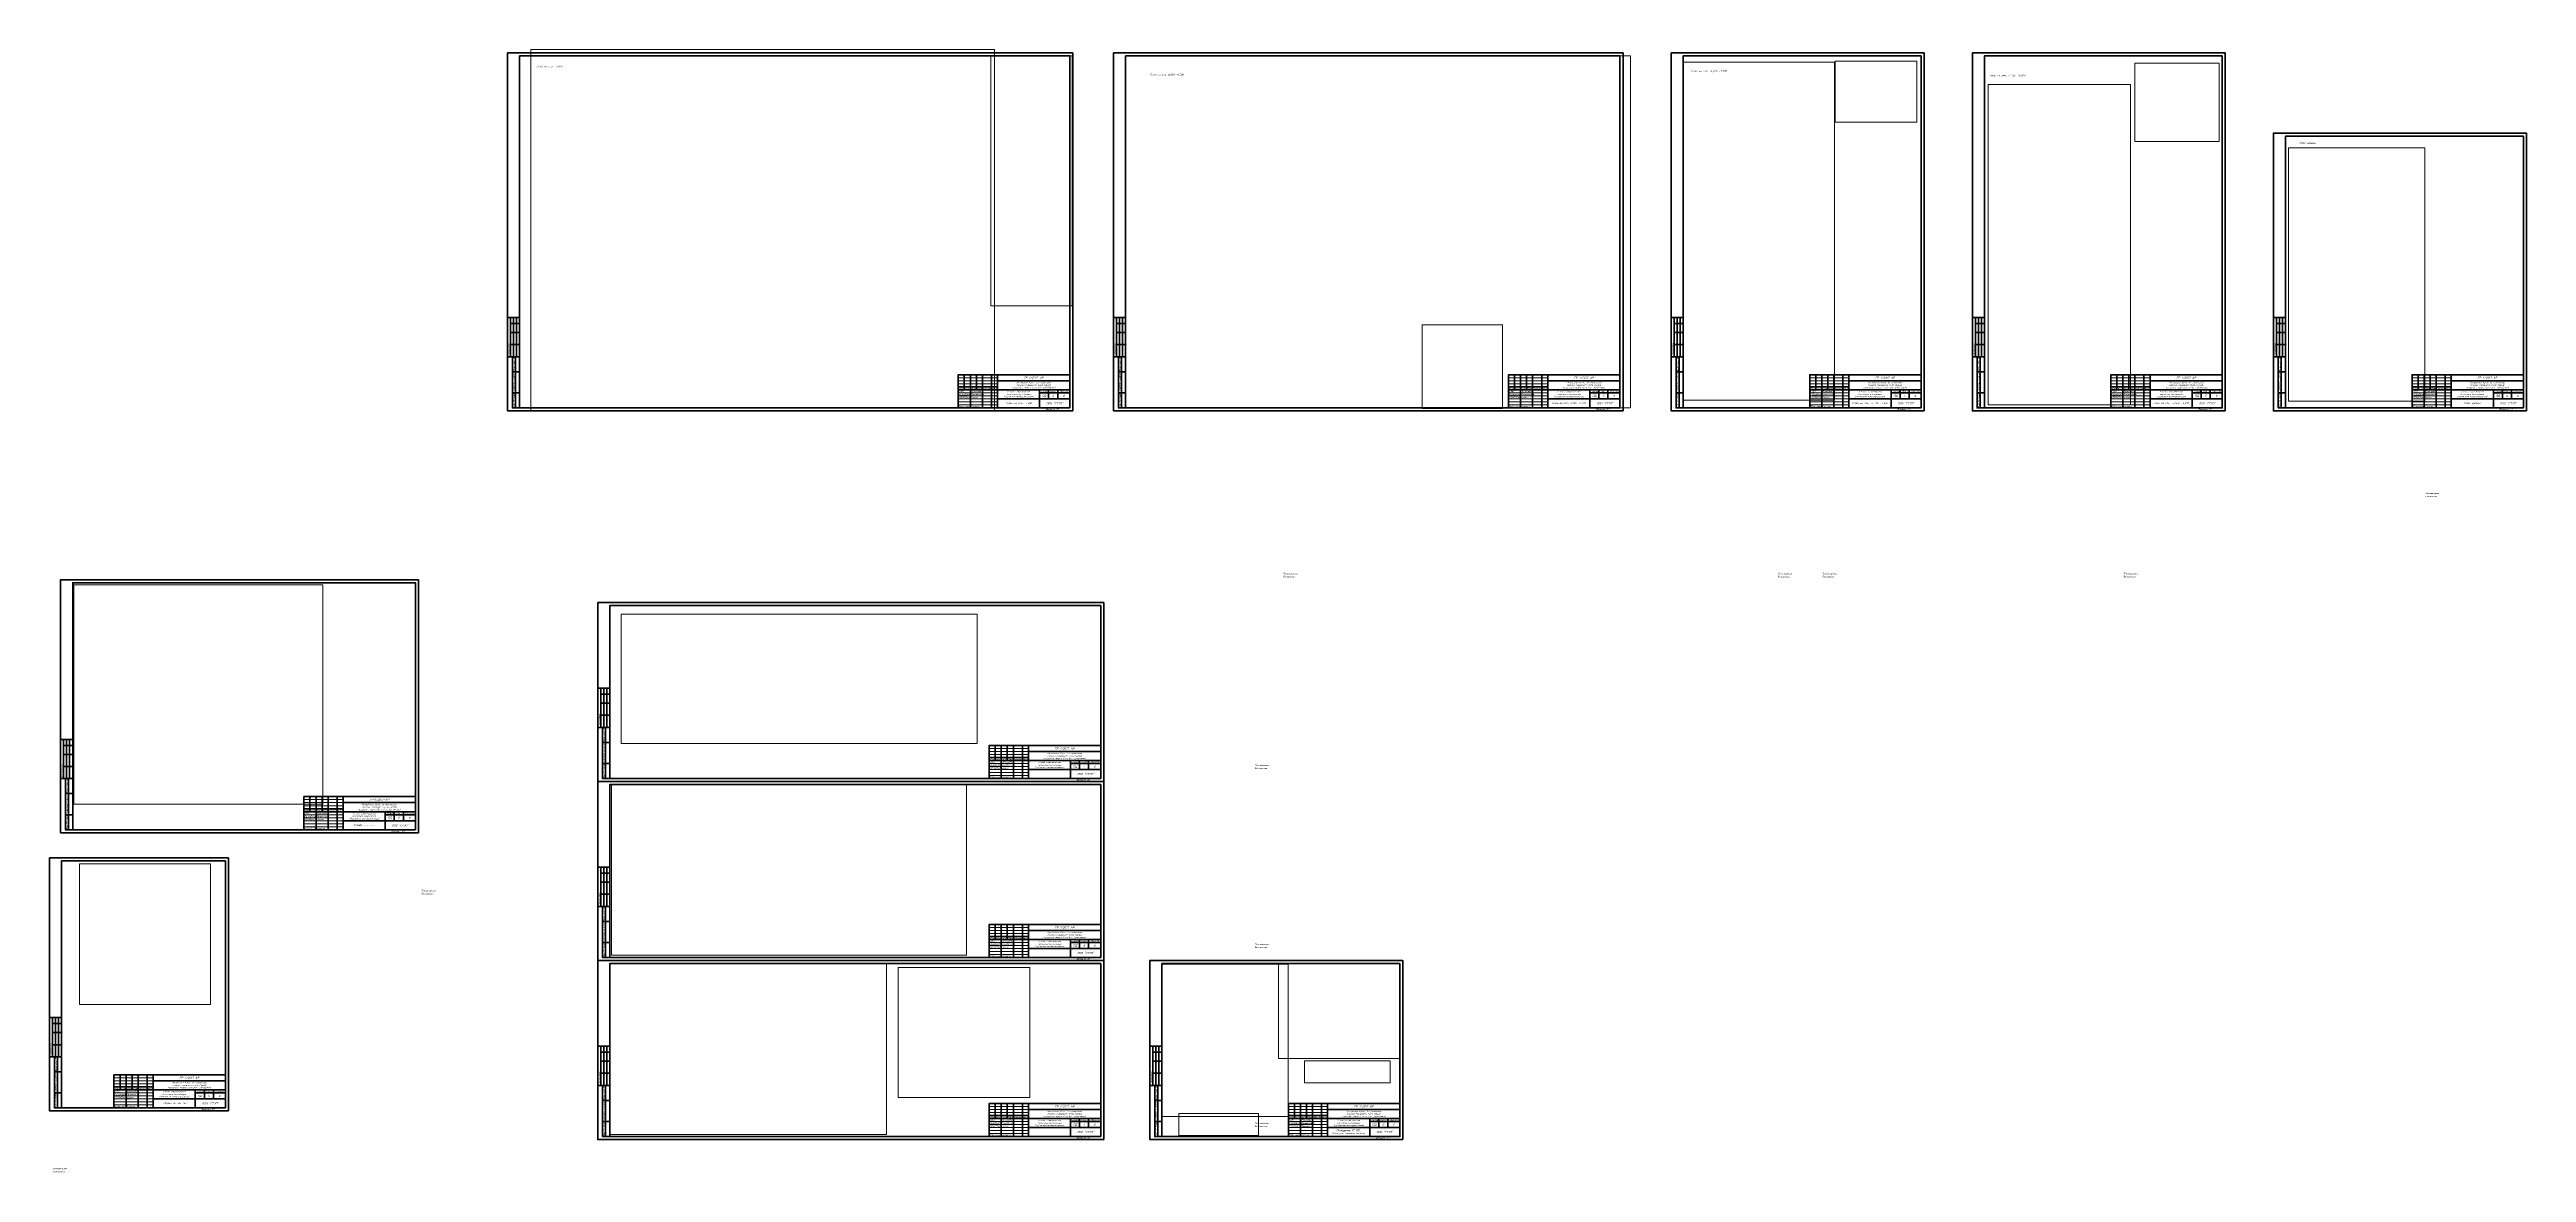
# Paper-space layout 'Layout1' of a CAD drawing. Header units: millimetres. Extents: x -612 to 3500, y -1264 to 600.
import ezdxf
from ezdxf.enums import TextEntityAlignment as Align

# ---------------------------------------------------------------- set-up
doc = ezdxf.new("R2010")
doc.units = ezdxf.units.MM
doc.layers.get('0').update_dxf_attribs({"lineweight": 5})
doc.layers.add('k_ Рамка', color=7, linetype='Continuous', lineweight=40)
doc.layers.add('NoPrint', color=18, linetype='Continuous', plot=False)
doc.styles.add('STEP PR', font='isocpeui.ttf')

# ---------------------------------------------------------------- blocks, each defined once
blk = doc.blocks.new('*U2789')
for p, q in [((5, -439), (5, -504)), ((5, -449), (20, -449)), ((10, -439), (10, -504)), ((15, -439), (15, -504)), ((5, -464), (20, -464)), ((5, -484), (20, -484)), ((8, -529), (20, -529)), ((13, -504), (13, -589)), ((758.3, -534), (758.3, -559)), ((768.3, -534), (768.3, -589)), ((778.3, -534), (778.3, -559)), ((788.3, -534), (788.3, -589)), ((803.3, -534), (803.3, -589)), ((813.3, -534), (813.3, -574)), ((8, -564), (20, -564)), ((748.3, -554), (813.3, -554)), ((748.3, -559), (933.3, -559)), ((813.3, -574), (813.3, -589)), ((883.3, -559), (883.3, -589)), ((883.3, -564), (933.3, -564)), ((898.3, -574), (898.3, -559)), ((913.3, -574), (913.3, -559))]:
    blk.add_line(p, q)
at = {"lineweight": 13}
for p, q in [((748.3, -539), (813.3, -539)), ((748.3, -544), (813.3, -544)), ((748.3, -549), (813.3, -549)), ((748.3, -564), (813.3, -564)), ((748.3, -569), (813.3, -569)), ((748.3, -574), (813.3, -574)), ((748.3, -579), (813.3, -579)), ((748.3, -584), (813.3, -584))]:
    blk.add_line(p, q, dxfattribs=at)
at = {"extrusion": (-1, 0, 0)}
blk.add_line((813.3, -544), (933.3, -544), dxfattribs=at)
for points in [[(938.3, -594), (0, -594), (0, 0), (938.3, 0)], [(20, -589), (933.3, -589), (933.3, -5), (20, -5)]]:
    blk.add_lwpolyline(points, close=True)
for points in [[(20, -439), (0, -439), (0, -504), (8, -504)], [(20, -589), (8, -589), (8, -504), (20, -504)], [(933.3, -534), (748.3, -534), (748.3, -589)], [(933.3, -574), (813.3, -574)]]:
    blk.add_lwpolyline(points)
at = {"style": 'STEP PR'}
blk.add_text('ПД', height=3.5, dxfattribs=at).set_placement((890.8, -569), align=Align.MIDDLE_CENTER)
at = {"ltscale": 100, "char_height": 2.5, "attachment_point": 5, "rotation": 90, "style": 'STEP PR'}
for s, insert, width in [('Согласовано', (2.5, -491.5), 25), ('Подпись и дата', (10.5, -546.5), 35), ('Взам. инв. №', (10.5, -516.5), 25), ('Инв. № подл.', (10.5, -576.5), 25)]:
    blk.add_mtext(s, dxfattribs=dict(at, insert=insert, width=width))
at = {"ltscale": 100, "style": 'STEP PR'}
for s, insert, char_height, width, attachment_point in [('{\\W0.8;Разработал}', (749.1, -567), 3, 18.098, 4), ('ГИП', (749.1, -561.5), 3, 18.098, 4), ('Проверил', (749.1, -571.5), 3, 18.098, 4), ('Изм.', (753.3, -556.5), 2.5, 10, 5), ('{\\W0.9;Кол.уч.}', (763.3, -556.8), 2.5, 10, 5), ('Дашин', (769.3, -571.8), 2.5, 18.993, 4), ('Лист', (773.3, -556.5), 2.5, 10, 5), ('{\\W0.9;Кондратьева}', (769.3, -566.8), 2.5, 18.993, 4), ('Францева', (769.3, -561.8), 2.5, 18.993, 4), ('№док', (783.3, -556.5), 2.5, 10, 5), ('Подпись', (795.8, -556.5), 2.5, 15, 5), ('Дата', (808.3, -556.5), 2.5, 10, 5), ('Стадия', (890.8, -561.5), 3, 15, 5), ('Лист', (905.8, -561.5), 3, 15, 5), ('Листов', (923.3, -561.5), 3, 20, 5), ('Н.Контроль', (749.1, -586.5), 2.5, 18.098, 4), ('Павлова', (769.1, -586.5), 2.5, 18.098, 4)]:
    blk.add_mtext(s, dxfattribs=dict(at, insert=insert, char_height=char_height, width=width, attachment_point=attachment_point))
at = {"attachment_point": 5, "style": 'STEP PR'}
for s, insert, char_height, width in [('II этап строительства\\Pкомплекса винозавода\\P(Подземное винохранилище)', (848.3, -566.5), 2.5, 70), ('Республика Крым, за границами\\Pпоселка городского типа Гурзуф\\Pгородского округа Ялта (пос. Даниловка)', (873.3, -551.5), 2.5, 120), ('ГР-1/2017-АР', (873.3, -539), 3.5, 120)]:
    blk.add_mtext(s, dxfattribs=dict(at, insert=insert, char_height=char_height, width=width))
at = {"insert": (908.3, -581.5), "char_height": 3.5, "width": 50, "attachment_point": 5, "line_spacing_factor": 1.071429, "style": 'STEP PR'}
blk.add_mtext('ООО "СТЭП"', dxfattribs=at)
at = {"style": 'STEP PR'}
for tag, p in [('НАИМ.', (847.3, -577.8)), ('НАИМЕНОВАНИЕ', (847.3, -587.8)), ('НАИМЕНОВАН.', (847.3, -582.8))]:
    blk.add_attdef(tag, text='', height=3, dxfattribs=at).set_placement(p, align=Align.CENTER)
blk.add_attdef('N.ЛИСТА', text='', height=3.5, dxfattribs=at).set_placement((905.8, -569), align=Align.MIDDLE_CENTER)
blk.add_attdef('ФОРМАТ', (893.1, -592.9), '', height=3, dxfattribs=at)
at = {"layer": 'NoPrint', "style": 'STEP PR'}
blk.add_text('0', height=3.5, dxfattribs=at).set_placement((923.3, -569), align=Align.MIDDLE_CENTER)
blk = doc.blocks.new('*U2784')
for p, q in [((5, -439), (5, -504)), ((5, -449), (20, -449)), ((10, -439), (10, -504)), ((15, -439), (15, -504)), ((5, -464), (20, -464)), ((5, -484), (20, -484)), ((8, -529), (20, -529)), ((13, -504), (13, -589)), ((665.8, -534), (665.8, -559)), ((675.8, -534), (675.8, -589)), ((685.8, -534), (685.8, -559)), ((695.8, -534), (695.8, -589)), ((710.8, -534), (710.8, -589)), ((720.8, -534), (720.8, -574)), ((8, -564), (20, -564)), ((655.8, -554), (720.8, -554)), ((655.8, -559), (840.8, -559)), ((720.8, -574), (720.8, -589)), ((790.8, -559), (790.8, -589)), ((790.8, -564), (840.8, -564)), ((805.8, -574), (805.8, -559)), ((820.8, -574), (820.8, -559))]:
    blk.add_line(p, q)
at = {"lineweight": 13}
for p, q in [((655.8, -539), (720.8, -539)), ((655.8, -544), (720.8, -544)), ((655.8, -549), (720.8, -549)), ((655.8, -564), (720.8, -564)), ((655.8, -569), (720.8, -569)), ((655.8, -574), (720.8, -574)), ((655.8, -579), (720.8, -579)), ((655.8, -584), (720.8, -584))]:
    blk.add_line(p, q, dxfattribs=at)
at = {"extrusion": (-1, 0, 0)}
blk.add_line((720.8, -544), (840.8, -544), dxfattribs=at)
for points in [[(845.8, -594), (0, -594), (0, 0), (845.8, 0)], [(20, -589), (840.8, -589), (840.8, -5), (20, -5)]]:
    blk.add_lwpolyline(points, close=True)
for points in [[(20, -439), (0, -439), (0, -504), (8, -504)], [(20, -589), (8, -589), (8, -504), (20, -504)], [(840.8, -534), (655.8, -534), (655.8, -589)], [(840.8, -574), (720.8, -574)]]:
    blk.add_lwpolyline(points)
at = {"style": 'STEP PR'}
blk.add_text('ПД', height=3.5, dxfattribs=at).set_placement((798.3, -569), align=Align.MIDDLE_CENTER)
at = {"ltscale": 100, "char_height": 2.5, "attachment_point": 5, "rotation": 90, "style": 'STEP PR'}
for s, insert, width in [('Согласовано', (2.5, -491.5), 25), ('Подпись и дата', (10.5, -546.5), 35), ('Взам. инв. №', (10.5, -516.5), 25), ('Инв. № подл.', (10.5, -576.5), 25)]:
    blk.add_mtext(s, dxfattribs=dict(at, insert=insert, width=width))
at = {"ltscale": 100, "style": 'STEP PR'}
for s, insert, char_height, width, attachment_point in [('{\\W0.8;Разработал}', (656.6, -567), 3, 18.098, 4), ('ГИП', (656.6, -561.5), 3, 18.098, 4), ('Проверил', (656.6, -571.5), 3, 18.098, 4), ('Изм.', (660.8, -556.5), 2.5, 10, 5), ('{\\W0.9;Кол.уч.}', (670.8, -556.8), 2.5, 10, 5), ('Дашин', (676.8, -571.8), 2.5, 18.993, 4), ('Лист', (680.8, -556.5), 2.5, 10, 5), ('{\\W0.9;Кондратьева}', (676.8, -566.8), 2.5, 18.993, 4), ('Францева', (676.8, -561.8), 2.5, 18.993, 4), ('№док', (690.8, -556.5), 2.5, 10, 5), ('Подпись', (703.3, -556.5), 2.5, 15, 5), ('Дата', (715.8, -556.5), 2.5, 10, 5), ('Стадия', (798.3, -561.5), 3, 15, 5), ('Лист', (813.3, -561.5), 3, 15, 5), ('Листов', (830.8, -561.5), 3, 20, 5), ('Н.Контроль', (656.6, -586.5), 2.5, 18.098, 4), ('Павлова', (676.6, -586.5), 2.5, 18.098, 4)]:
    blk.add_mtext(s, dxfattribs=dict(at, insert=insert, char_height=char_height, width=width, attachment_point=attachment_point))
at = {"attachment_point": 5, "style": 'STEP PR'}
for s, insert, char_height, width in [('II этап строительства\\Pкомплекса винозавода\\P(Подземное винохранилище)', (755.8, -566.5), 2.5, 70), ('Республика Крым, за границами\\Pпоселка городского типа Гурзуф\\Pгородского округа Ялта (пос. Даниловка)', (780.8, -551.5), 2.5, 120), ('ГР-1/2017-АР', (780.8, -539), 3.5, 120)]:
    blk.add_mtext(s, dxfattribs=dict(at, insert=insert, char_height=char_height, width=width))
at = {"insert": (815.8, -581.5), "char_height": 3.5, "width": 50, "attachment_point": 5, "line_spacing_factor": 1.071429, "style": 'STEP PR'}
blk.add_mtext('ООО "СТЭП"', dxfattribs=at)
at = {"style": 'STEP PR'}
for tag, p in [('НАИМ.', (754.8, -577.8)), ('НАИМЕНОВАНИЕ', (754.8, -587.8)), ('НАИМЕНОВАН.', (754.8, -582.8))]:
    blk.add_attdef(tag, text='', height=3, dxfattribs=at).set_placement(p, align=Align.CENTER)
blk.add_attdef('N.ЛИСТА', text='', height=3.5, dxfattribs=at).set_placement((813.3, -569), align=Align.MIDDLE_CENTER)
blk.add_attdef('ФОРМАТ', (800.7, -592.9), '', height=3, dxfattribs=at)
at = {"layer": 'NoPrint', "style": 'STEP PR'}
blk.add_text('0', height=3.5, dxfattribs=at).set_placement((830.8, -569), align=Align.MIDDLE_CENTER)
blk = doc.blocks.new('*U2785')
for p, q in [((5, -439), (5, -504)), ((5, -449), (20, -449)), ((10, -439), (10, -504)), ((15, -439), (15, -504)), ((5, -464), (20, -464)), ((5, -484), (20, -484)), ((8, -529), (20, -529)), ((13, -504), (13, -589)), ((240, -534), (240, -559)), ((250, -534), (250, -589)), ((260, -534), (260, -559)), ((270, -534), (270, -589)), ((285, -534), (285, -589)), ((295, -534), (295, -574)), ((8, -564), (20, -564)), ((230, -554), (295, -554)), ((230, -559), (415, -559)), ((295, -574), (295, -589)), ((365, -559), (365, -589)), ((365, -564), (415, -564)), ((380, -574), (380, -559)), ((395, -574), (395, -559))]:
    blk.add_line(p, q)
at = {"lineweight": 13}
for p, q in [((230, -539), (295, -539)), ((230, -544), (295, -544)), ((230, -549), (295, -549)), ((230, -564), (295, -564)), ((230, -569), (295, -569)), ((230, -574), (295, -574)), ((230, -579), (295, -579)), ((230, -584), (295, -584))]:
    blk.add_line(p, q, dxfattribs=at)
at = {"extrusion": (-1, 0, 0)}
blk.add_line((295, -544), (415, -544), dxfattribs=at)
for points in [[(420, -594), (0, -594), (0, 0), (420, 0)], [(20, -589), (415, -589), (415, -5), (20, -5)]]:
    blk.add_lwpolyline(points, close=True)
for points in [[(20, -439), (0, -439), (0, -504), (8, -504)], [(20, -589), (8, -589), (8, -504), (20, -504)], [(415, -534), (230, -534), (230, -589)], [(415, -574), (295, -574)]]:
    blk.add_lwpolyline(points)
at = {"style": 'STEP PR'}
blk.add_text('ПД', height=3.5, dxfattribs=at).set_placement((372.5, -569), align=Align.MIDDLE_CENTER)
at = {"ltscale": 100, "char_height": 2.5, "attachment_point": 5, "rotation": 90, "style": 'STEP PR'}
for s, insert, width in [('Согласовано', (2.5, -491.5), 25), ('Подпись и дата', (10.5, -546.5), 35), ('Взам. инв. №', (10.5, -516.5), 25), ('Инв. № подл.', (10.5, -576.5), 25)]:
    blk.add_mtext(s, dxfattribs=dict(at, insert=insert, width=width))
at = {"ltscale": 100, "style": 'STEP PR'}
for s, insert, char_height, width, attachment_point in [('{\\W0.8;Разработал}', (230.8, -567), 3, 18.098, 4), ('ГИП', (230.8, -561.5), 3, 18.098, 4), ('Проверил', (230.8, -571.5), 3, 18.098, 4), ('Изм.', (235, -556.5), 2.5, 10, 5), ('{\\W0.9;Кол.уч.}', (245, -556.8), 2.5, 10, 5), ('Дашин', (251, -571.8), 2.5, 18.993, 4), ('Лист', (255, -556.5), 2.5, 10, 5), ('{\\W0.9;Кондратьева}', (251, -566.8), 2.5, 18.993, 4), ('Францева', (251, -561.8), 2.5, 18.993, 4), ('№док', (265, -556.5), 2.5, 10, 5), ('Подпись', (277.5, -556.5), 2.5, 15, 5), ('Дата', (290, -556.5), 2.5, 10, 5), ('Стадия', (372.5, -561.5), 3, 15, 5), ('Лист', (387.5, -561.5), 3, 15, 5), ('Листов', (405, -561.5), 3, 20, 5), ('Н.Контроль', (230.8, -586.5), 2.5, 18.098, 4), ('Павлова', (250.8, -586.5), 2.5, 18.098, 4)]:
    blk.add_mtext(s, dxfattribs=dict(at, insert=insert, char_height=char_height, width=width, attachment_point=attachment_point))
at = {"attachment_point": 5, "style": 'STEP PR'}
for s, insert, char_height, width in [('II этап строительства\\Pкомплекса винозавода\\P(Подземное винохранилище)', (330, -566.5), 2.5, 70), ('Республика Крым, за границами\\Pпоселка городского типа Гурзуф\\Pгородского округа Ялта (пос. Даниловка)', (355, -551.5), 2.5, 120), ('ГР-1/2017-АР', (355, -539), 3.5, 120)]:
    blk.add_mtext(s, dxfattribs=dict(at, insert=insert, char_height=char_height, width=width))
at = {"insert": (390, -581.5), "char_height": 3.5, "width": 50, "attachment_point": 5, "line_spacing_factor": 1.071429, "style": 'STEP PR'}
blk.add_mtext('ООО "СТЭП"', dxfattribs=at)
at = {"style": 'STEP PR'}
for tag, p in [('НАИМ.', (329, -577.8)), ('НАИМЕНОВАНИЕ', (329, -587.8)), ('НАИМЕНОВАН.', (329, -582.8))]:
    blk.add_attdef(tag, text='', height=3, dxfattribs=at).set_placement(p, align=Align.CENTER)
blk.add_attdef('N.ЛИСТА', text='', height=3.5, dxfattribs=at).set_placement((387.5, -569), align=Align.MIDDLE_CENTER)
blk.add_attdef('ФОРМАТ', (374.9, -592.9), '', height=3, dxfattribs=at)
at = {"layer": 'NoPrint', "style": 'STEP PR'}
blk.add_text('0', height=3.5, dxfattribs=at).set_placement((405, -569), align=Align.MIDDLE_CENTER)
blk = doc.blocks.new('*U2790')
for p, q in [((5, -306), (5, -371)), ((5, -316), (20, -316)), ((10, -306), (10, -371)), ((15, -306), (15, -371)), ((5, -331), (20, -331)), ((5, -351), (20, -351)), ((8, -396), (20, -396)), ((13, -371), (13, -456)), ((240, -401), (240, -426)), ((250, -401), (250, -456)), ((260, -401), (260, -426)), ((270, -401), (270, -456)), ((285, -401), (285, -456)), ((295, -401), (295, -441)), ((8, -431), (20, -431)), ((230, -421), (295, -421)), ((230, -426), (415, -426)), ((295, -441), (295, -456)), ((365, -426), (365, -456)), ((365, -431), (415, -431)), ((380, -441), (380, -426)), ((395, -441), (395, -426))]:
    blk.add_line(p, q)
at = {"lineweight": 13}
for p, q in [((230, -406), (295, -406)), ((230, -411), (295, -411)), ((230, -416), (295, -416)), ((230, -431), (295, -431)), ((230, -436), (295, -436)), ((230, -441), (295, -441)), ((230, -446), (295, -446)), ((230, -451), (295, -451))]:
    blk.add_line(p, q, dxfattribs=at)
at = {"extrusion": (-1, 0, 0)}
blk.add_line((295, -411), (415, -411), dxfattribs=at)
for points in [[(420, -461), (0, -461), (0, 0), (420, 0)], [(20, -456), (415, -456), (415, -5), (20, -5)]]:
    blk.add_lwpolyline(points, close=True)
for points in [[(20, -306), (0, -306), (0, -371), (8, -371)], [(20, -456), (8, -456), (8, -371), (20, -371)], [(415, -401), (230, -401), (230, -456)], [(415, -441), (295, -441)]]:
    blk.add_lwpolyline(points)
at = {"style": 'STEP PR'}
blk.add_text('ПД', height=3.5, dxfattribs=at).set_placement((372.5, -436), align=Align.MIDDLE_CENTER)
at = {"ltscale": 100, "char_height": 2.5, "attachment_point": 5, "rotation": 90, "style": 'STEP PR'}
for s, insert, width in [('Согласовано', (2.5, -358.5), 25), ('Подпись и дата', (10.5, -413.5), 35), ('Взам. инв. №', (10.5, -383.5), 25), ('Инв. № подл.', (10.5, -443.5), 25)]:
    blk.add_mtext(s, dxfattribs=dict(at, insert=insert, width=width))
at = {"attachment_point": 5, "style": 'STEP PR'}
for s, insert, char_height, width in [('ГР-1/2017-АР', (355, -406), 3.5, 120), ('II этап строительства\\Pкомплекса винозавода\\P(Подземное винохранилище)', (330, -433.5), 2.5, 70), ('Республика Крым, за границами\\Pпоселка городского типа Гурзуф\\Pгородского округа Ялта (пос. Даниловка)', (355, -418.5), 2.5, 120)]:
    blk.add_mtext(s, dxfattribs=dict(at, insert=insert, char_height=char_height, width=width))
at = {"ltscale": 100, "style": 'STEP PR'}
for s, insert, char_height, width, attachment_point in [('{\\W0.8;Разработал}', (230.8, -434), 3, 18.098, 4), ('Н.Контроль', (230.8, -453.5), 2.5, 18.098, 4), ('ГИП', (230.8, -428.5), 3, 18.098, 4), ('Проверил', (230.8, -438.5), 3, 18.098, 4), ('Изм.', (235, -423.5), 2.5, 10, 5), ('{\\W0.9;Кол.уч.}', (245, -423.8), 2.5, 10, 5), ('Дашин', (251, -438.8), 2.5, 18.993, 4), ('Павлова', (250.8, -453.5), 2.5, 18.098, 4), ('Лист', (255, -423.5), 2.5, 10, 5), ('{\\W0.9;Кондратьева}', (251, -433.8), 2.5, 18.993, 4), ('Францева', (251, -428.8), 2.5, 18.993, 4), ('№док', (265, -423.5), 2.5, 10, 5), ('Подпись', (277.5, -423.5), 2.5, 15, 5), ('Дата', (290, -423.5), 2.5, 10, 5), ('Стадия', (372.5, -428.5), 3, 15, 5), ('Лист', (387.5, -428.5), 3, 15, 5), ('Листов', (405, -428.5), 3, 20, 5)]:
    blk.add_mtext(s, dxfattribs=dict(at, insert=insert, char_height=char_height, width=width, attachment_point=attachment_point))
at = {"insert": (390, -448.5), "char_height": 3.5, "width": 50, "attachment_point": 5, "line_spacing_factor": 1.071429, "style": 'STEP PR'}
blk.add_mtext('ООО "СТЭП"', dxfattribs=at)
at = {"style": 'STEP PR'}
for tag, p in [('НАИМЕНОВАНИЕ', (329, -454.8)), ('НАИМЕНОВАН.', (329, -449.8)), ('НАИМ.', (329, -444.8))]:
    blk.add_attdef(tag, text='', height=3, dxfattribs=at).set_placement(p, align=Align.CENTER)
blk.add_attdef('N.ЛИСТА', text='', height=3.5, dxfattribs=at).set_placement((387.5, -436), align=Align.MIDDLE_CENTER)
blk.add_attdef('ФОРМАТ', (374.9, -459.9), '', height=3, dxfattribs=at)
at = {"layer": 'NoPrint', "style": 'STEP PR'}
blk.add_text('0', height=3.5, dxfattribs=at).set_placement((405, -436), align=Align.MIDDLE_CENTER)
blk = doc.blocks.new('*U2786')
for p, q in [((5, -265), (5, -330)), ((5, -275), (20, -275)), ((10, -265), (10, -330)), ((15, -265), (15, -330)), ((5, -290), (20, -290)), ((5, -310), (20, -310)), ((8, -355), (20, -355)), ((13, -330), (13, -415)), ((414, -360), (414, -385)), ((424, -360), (424, -415)), ((434, -360), (434, -385)), ((444, -360), (444, -415)), ((459, -360), (459, -415)), ((469, -360), (469, -400)), ((8, -390), (20, -390)), ((404, -380), (469, -380)), ((404, -385), (589, -385)), ((469, -400), (469, -415)), ((539, -385), (539, -415)), ((539, -390), (589, -390)), ((554, -400), (554, -385)), ((569, -400), (569, -385))]:
    blk.add_line(p, q)
at = {"lineweight": 13}
for p, q in [((404, -365), (469, -365)), ((404, -370), (469, -370)), ((404, -375), (469, -375)), ((404, -390), (469, -390)), ((404, -395), (469, -395)), ((404, -400), (469, -400)), ((404, -405), (469, -405)), ((404, -410), (469, -410))]:
    blk.add_line(p, q, dxfattribs=at)
at = {"extrusion": (-1, 0, 0)}
blk.add_line((469, -370), (589, -370), dxfattribs=at)
for points in [[(594, -420), (0, -420), (0, 0), (594, 0)], [(20, -415), (589, -415), (589, -5), (20, -5)]]:
    blk.add_lwpolyline(points, close=True)
for points in [[(20, -265), (0, -265), (0, -330), (8, -330)], [(20, -415), (8, -415), (8, -330), (20, -330)], [(589, -360), (404, -360), (404, -415)], [(589, -400), (469, -400)]]:
    blk.add_lwpolyline(points)
at = {"style": 'STEP PR'}
blk.add_text('ПД', height=3.5, dxfattribs=at).set_placement((546.5, -395), align=Align.MIDDLE_CENTER)
at = {"ltscale": 100, "char_height": 2.5, "attachment_point": 5, "rotation": 90, "style": 'STEP PR'}
for s, insert, width in [('Согласовано', (2.5, -317.5), 25), ('Подпись и дата', (10.5, -372.5), 35), ('Взам. инв. №', (10.5, -342.5), 25), ('Инв. № подл.', (10.5, -402.5), 25)]:
    blk.add_mtext(s, dxfattribs=dict(at, insert=insert, width=width))
at = {"attachment_point": 5, "style": 'STEP PR'}
for s, insert, char_height, width in [('ГР-1/2017-АР', (529, -365), 3.5, 120), ('II этап строительства\\Pкомплекса винозавода\\P(Подземное винохранилище)', (504, -392.5), 2.5, 70), ('Республика Крым, за границами\\Pпоселка городского типа Гурзуф\\Pгородского округа Ялта (пос. Даниловка)', (529, -377.5), 2.5, 120)]:
    blk.add_mtext(s, dxfattribs=dict(at, insert=insert, char_height=char_height, width=width))
at = {"ltscale": 100, "style": 'STEP PR'}
for s, insert, char_height, width, attachment_point in [('{\\W0.8;Разработал}', (404.8, -393), 3, 18.098, 4), ('Н.Контроль', (404.8, -412.5), 2.5, 18.098, 4), ('ГИП', (404.8, -387.5), 3, 18.098, 4), ('Проверил', (404.8, -397.5), 3, 18.098, 4), ('Изм.', (409, -382.5), 2.5, 10, 5), ('{\\W0.9;Кол.уч.}', (419, -382.8), 2.5, 10, 5), ('Дашин', (425, -397.8), 2.5, 18.993, 4), ('Павлова', (424.8, -412.5), 2.5, 18.098, 4), ('Лист', (429, -382.5), 2.5, 10, 5), ('{\\W0.9;Кондратьева}', (425, -392.8), 2.5, 18.993, 4), ('Францева', (425, -387.8), 2.5, 18.993, 4), ('№док', (439, -382.5), 2.5, 10, 5), ('Подпись', (451.5, -382.5), 2.5, 15, 5), ('Дата', (464, -382.5), 2.5, 10, 5), ('Стадия', (546.5, -387.5), 3, 15, 5), ('Лист', (561.5, -387.5), 3, 15, 5), ('Листов', (579, -387.5), 3, 20, 5)]:
    blk.add_mtext(s, dxfattribs=dict(at, insert=insert, char_height=char_height, width=width, attachment_point=attachment_point))
at = {"insert": (564, -407.5), "char_height": 3.5, "width": 50, "attachment_point": 5, "line_spacing_factor": 1.071429, "style": 'STEP PR'}
blk.add_mtext('ООО "СТЭП"', dxfattribs=at)
at = {"style": 'STEP PR'}
for tag, p in [('НАИМЕНОВАНИЕ', (503, -413.8)), ('НАИМЕНОВАН.', (503, -408.8)), ('НАИМ.', (503, -403.8))]:
    blk.add_attdef(tag, text='', height=3, dxfattribs=at).set_placement(p, align=Align.CENTER)
blk.add_attdef('N.ЛИСТА', text='', height=3.5, dxfattribs=at).set_placement((561.5, -395), align=Align.MIDDLE_CENTER)
blk.add_attdef('ФОРМАТ', (548.9, -418.9), '', height=3, dxfattribs=at)
at = {"layer": 'NoPrint', "style": 'STEP PR'}
blk.add_text('0', height=3.5, dxfattribs=at).set_placement((579, -395), align=Align.MIDDLE_CENTER)
blk = doc.blocks.new('*U2787')
for p, q in [((5, -142), (5, -207)), ((5, -152), (20, -152)), ((10, -142), (10, -207)), ((15, -142), (15, -207)), ((5, -167), (20, -167)), ((5, -187), (20, -187)), ((8, -232), (20, -232)), ((13, -207), (13, -292)), ((660, -237), (660, -262)), ((670, -237), (670, -292)), ((680, -237), (680, -262)), ((690, -237), (690, -292)), ((705, -237), (705, -292)), ((715, -237), (715, -277)), ((8, -267), (20, -267)), ((650, -257), (715, -257)), ((650, -262), (835, -262)), ((715, -277), (715, -292)), ((785, -262), (785, -292)), ((785, -267), (835, -267)), ((800, -277), (800, -262)), ((815, -277), (815, -262))]:
    blk.add_line(p, q)
at = {"lineweight": 13}
for p, q in [((650, -242), (715, -242)), ((650, -247), (715, -247)), ((650, -252), (715, -252)), ((650, -267), (715, -267)), ((650, -272), (715, -272)), ((650, -277), (715, -277)), ((650, -282), (715, -282)), ((650, -287), (715, -287))]:
    blk.add_line(p, q, dxfattribs=at)
at = {"extrusion": (-1, 0, 0)}
blk.add_line((715, -247), (835, -247), dxfattribs=at)
for points in [[(840, -297), (0, -297), (0, 0), (840, 0)], [(20, -292), (835, -292), (835, -5), (20, -5)]]:
    blk.add_lwpolyline(points, close=True)
for points in [[(20, -142), (0, -142), (0, -207), (8, -207)], [(20, -292), (8, -292), (8, -207), (20, -207)], [(835, -237), (650, -237), (650, -292)], [(835, -277), (715, -277)]]:
    blk.add_lwpolyline(points)
at = {"style": 'STEP PR'}
blk.add_text('ПД', height=3.5, dxfattribs=at).set_placement((792.5, -272), align=Align.MIDDLE_CENTER)
at = {"ltscale": 100, "char_height": 2.5, "attachment_point": 5, "rotation": 90, "style": 'STEP PR'}
for s, insert, width in [('Согласовано', (2.5, -194.5), 25), ('Подпись и дата', (10.5, -249.5), 35), ('Взам. инв. №', (10.5, -219.5), 25), ('Инв. № подл.', (10.5, -279.5), 25)]:
    blk.add_mtext(s, dxfattribs=dict(at, insert=insert, width=width))
at = {"attachment_point": 5, "style": 'STEP PR'}
for s, insert, char_height, width in [('ГР-1/2017-АР', (775, -242), 3.5, 120), ('II этап строительства\\Pкомплекса винозавода\\P(Подземное винохранилище)', (750, -269.5), 2.5, 70), ('Республика Крым, за границами\\Pпоселка городского типа Гурзуф\\Pгородского округа Ялта (пос. Даниловка)', (775, -254.5), 2.5, 120)]:
    blk.add_mtext(s, dxfattribs=dict(at, insert=insert, char_height=char_height, width=width))
at = {"ltscale": 100, "style": 'STEP PR'}
for s, insert, char_height, width, attachment_point in [('{\\W0.8;Разработал}', (650.8, -270), 3, 18.098, 4), ('ГИП', (650.8, -264.5), 3, 18.098, 4), ('Проверил', (650.8, -274.5), 3, 18.098, 4), ('Изм.', (655, -259.5), 2.5, 10, 5), ('{\\W0.9;Кол.уч.}', (665, -259.8), 2.5, 10, 5), ('Дашин', (671, -274.8), 2.5, 18.993, 4), ('Лист', (675, -259.5), 2.5, 10, 5), ('{\\W0.9;Кондратьева}', (671, -269.8), 2.5, 18.993, 4), ('Францева', (671, -264.8), 2.5, 18.993, 4), ('№док', (685, -259.5), 2.5, 10, 5), ('Подпись', (697.5, -259.5), 2.5, 15, 5), ('Дата', (710, -259.5), 2.5, 10, 5), ('Стадия', (792.5, -264.5), 3, 15, 5), ('Лист', (807.5, -264.5), 3, 15, 5), ('Листов', (825, -264.5), 3, 20, 5), ('Н.Контроль', (650.8, -289.5), 2.5, 18.098, 4), ('Павлова', (670.8, -289.5), 2.5, 18.098, 4)]:
    blk.add_mtext(s, dxfattribs=dict(at, insert=insert, char_height=char_height, width=width, attachment_point=attachment_point))
at = {"insert": (810, -284.5), "char_height": 3.5, "width": 50, "attachment_point": 5, "line_spacing_factor": 1.071429, "style": 'STEP PR'}
blk.add_mtext('ООО "СТЭП"', dxfattribs=at)
at = {"style": 'STEP PR'}
for tag, p in [('НАИМЕНОВАНИЕ', (749, -290.8)), ('НАИМЕНОВАН.', (749, -285.8)), ('НАИМ.', (749, -280.8))]:
    blk.add_attdef(tag, text='', height=3, dxfattribs=at).set_placement(p, align=Align.CENTER)
blk.add_attdef('N.ЛИСТА', text='', height=3.5, dxfattribs=at).set_placement((807.5, -272), align=Align.MIDDLE_CENTER)
blk.add_attdef('ФОРМАТ', (794.9, -295.9), '', height=3, dxfattribs=at)
at = {"layer": 'NoPrint', "style": 'STEP PR'}
blk.add_text('0', height=3.5, dxfattribs=at).set_placement((825, -272), align=Align.MIDDLE_CENTER)
blk = doc.blocks.new('*U2788')
for p, q in [((5, -142), (5, -207)), ((5, -152), (20, -152)), ((10, -142), (10, -207)), ((15, -142), (15, -207)), ((5, -167), (20, -167)), ((5, -187), (20, -187)), ((8, -232), (20, -232)), ((13, -207), (13, -292)), ((240, -237), (240, -262)), ((250, -237), (250, -292)), ((260, -237), (260, -262)), ((270, -237), (270, -292)), ((285, -237), (285, -292)), ((295, -237), (295, -277)), ((8, -267), (20, -267)), ((230, -257), (295, -257)), ((230, -262), (415, -262)), ((295, -277), (295, -292)), ((365, -262), (365, -292)), ((365, -267), (415, -267)), ((380, -277), (380, -262)), ((395, -277), (395, -262))]:
    blk.add_line(p, q)
at = {"lineweight": 13}
for p, q in [((230, -242), (295, -242)), ((230, -247), (295, -247)), ((230, -252), (295, -252)), ((230, -267), (295, -267)), ((230, -272), (295, -272)), ((230, -277), (295, -277)), ((230, -282), (295, -282)), ((230, -287), (295, -287))]:
    blk.add_line(p, q, dxfattribs=at)
at = {"extrusion": (-1, 0, 0)}
blk.add_line((295, -247), (415, -247), dxfattribs=at)
for points in [[(420, -297), (0, -297), (0, 0), (420, 0)], [(20, -292), (415, -292), (415, -5), (20, -5)]]:
    blk.add_lwpolyline(points, close=True)
for points in [[(20, -142), (0, -142), (0, -207), (8, -207)], [(20, -292), (8, -292), (8, -207), (20, -207)], [(415, -237), (230, -237), (230, -292)], [(415, -277), (295, -277)]]:
    blk.add_lwpolyline(points)
at = {"style": 'STEP PR'}
blk.add_text('ПД', height=3.5, dxfattribs=at).set_placement((372.5, -272), align=Align.MIDDLE_CENTER)
at = {"ltscale": 100, "char_height": 2.5, "attachment_point": 5, "rotation": 90, "style": 'STEP PR'}
for s, insert, width in [('Согласовано', (2.5, -194.5), 25), ('Подпись и дата', (10.5, -249.5), 35), ('Взам. инв. №', (10.5, -219.5), 25), ('Инв. № подл.', (10.5, -279.5), 25)]:
    blk.add_mtext(s, dxfattribs=dict(at, insert=insert, width=width))
at = {"attachment_point": 5, "style": 'STEP PR'}
for s, insert, char_height, width in [('ГР-1/2017-АР', (355, -242), 3.5, 120), ('II этап строительства\\Pкомплекса винозавода\\P(Подземное винохранилище)', (330, -269.5), 2.5, 70), ('Республика Крым, за границами\\Pпоселка городского типа Гурзуф\\Pгородского округа Ялта (пос. Даниловка)', (355, -254.5), 2.5, 120)]:
    blk.add_mtext(s, dxfattribs=dict(at, insert=insert, char_height=char_height, width=width))
at = {"ltscale": 100, "style": 'STEP PR'}
for s, insert, char_height, width, attachment_point in [('{\\W0.8;Разработал}', (230.8, -270), 3, 18.098, 4), ('ГИП', (230.8, -264.5), 3, 18.098, 4), ('Проверил', (230.8, -274.5), 3, 18.098, 4), ('Изм.', (235, -259.5), 2.5, 10, 5), ('{\\W0.9;Кол.уч.}', (245, -259.8), 2.5, 10, 5), ('Дашин', (251, -274.8), 2.5, 18.993, 4), ('Лист', (255, -259.5), 2.5, 10, 5), ('{\\W0.9;Кондратьева}', (251, -269.8), 2.5, 18.993, 4), ('Францева', (251, -264.8), 2.5, 18.993, 4), ('№док', (265, -259.5), 2.5, 10, 5), ('Подпись', (277.5, -259.5), 2.5, 15, 5), ('Дата', (290, -259.5), 2.5, 10, 5), ('Стадия', (372.5, -264.5), 3, 15, 5), ('Лист', (387.5, -264.5), 3, 15, 5), ('Листов', (405, -264.5), 3, 20, 5), ('Н.Контроль', (230.8, -289.5), 2.5, 18.098, 4), ('Павлова', (250.8, -289.5), 2.5, 18.098, 4)]:
    blk.add_mtext(s, dxfattribs=dict(at, insert=insert, char_height=char_height, width=width, attachment_point=attachment_point))
at = {"insert": (390, -284.5), "char_height": 3.5, "width": 50, "attachment_point": 5, "line_spacing_factor": 1.071429, "style": 'STEP PR'}
blk.add_mtext('ООО "СТЭП"', dxfattribs=at)
at = {"style": 'STEP PR'}
for tag, p in [('НАИМЕНОВАНИЕ', (329, -290.8)), ('НАИМЕНОВАН.', (329, -285.8)), ('НАИМ.', (329, -280.8))]:
    blk.add_attdef(tag, text='', height=3, dxfattribs=at).set_placement(p, align=Align.CENTER)
blk.add_attdef('N.ЛИСТА', text='', height=3.5, dxfattribs=at).set_placement((387.5, -272), align=Align.MIDDLE_CENTER)
blk.add_attdef('ФОРМАТ', (374.9, -295.9), '', height=3, dxfattribs=at)
at = {"layer": 'NoPrint', "style": 'STEP PR'}
blk.add_text('0', height=3.5, dxfattribs=at).set_placement((405, -272), align=Align.MIDDLE_CENTER)
blk = doc.blocks.new('*U2791')
for p, q in [((5, -265), (5, -330)), ((5, -275), (20, -275)), ((10, -265), (10, -330)), ((15, -265), (15, -330)), ((5, -290), (20, -290)), ((5, -310), (20, -310)), ((8, -355), (20, -355)), ((13, -330), (13, -415)), ((117, -360), (117, -385)), ((127, -360), (127, -415)), ((137, -360), (137, -385)), ((147, -360), (147, -415)), ((162, -360), (162, -415)), ((172, -360), (172, -400)), ((8, -390), (20, -390)), ((107, -380), (172, -380)), ((107, -385), (292, -385)), ((172, -400), (172, -415)), ((242, -385), (242, -415)), ((242, -390), (292, -390)), ((257, -400), (257, -385)), ((272, -400), (272, -385))]:
    blk.add_line(p, q)
at = {"lineweight": 13}
for p, q in [((107, -365), (172, -365)), ((107, -370), (172, -370)), ((107, -375), (172, -375)), ((107, -390), (172, -390)), ((107, -395), (172, -395)), ((107, -400), (172, -400)), ((107, -405), (172, -405)), ((107, -410), (172, -410))]:
    blk.add_line(p, q, dxfattribs=at)
at = {"extrusion": (-1, 0, 0)}
blk.add_line((172, -370), (292, -370), dxfattribs=at)
for points in [[(297, -420), (0, -420), (0, 0), (297, 0)], [(20, -415), (292, -415), (292, -5), (20, -5)]]:
    blk.add_lwpolyline(points, close=True)
for points in [[(20, -265), (0, -265), (0, -330), (8, -330)], [(20, -415), (8, -415), (8, -330), (20, -330)], [(292, -360), (107, -360), (107, -415)], [(292, -400), (172, -400)]]:
    blk.add_lwpolyline(points)
at = {"style": 'STEP PR'}
blk.add_text('ПД', height=3.5, dxfattribs=at).set_placement((249.5, -395), align=Align.MIDDLE_CENTER)
at = {"ltscale": 100, "char_height": 2.5, "attachment_point": 5, "rotation": 90, "style": 'STEP PR'}
for s, insert, width in [('Согласовано', (2.5, -317.5), 25), ('Подпись и дата', (10.5, -372.5), 35), ('Взам. инв. №', (10.5, -342.5), 25), ('Инв. № подл.', (10.5, -402.5), 25)]:
    blk.add_mtext(s, dxfattribs=dict(at, insert=insert, width=width))
at = {"attachment_point": 5, "style": 'STEP PR'}
for s, insert, char_height, width in [('ГР-1/2017-АР', (232, -365), 3.5, 120), ('II этап строительства\\Pкомплекса винозавода\\P(Подземное винохранилище)', (207, -392.5), 2.5, 70), ('Республика Крым, за границами\\Pпоселка городского типа Гурзуф\\Pгородского округа Ялта (пос. Даниловка)', (232, -377.5), 2.5, 120)]:
    blk.add_mtext(s, dxfattribs=dict(at, insert=insert, char_height=char_height, width=width))
at = {"ltscale": 100, "style": 'STEP PR'}
for s, insert, char_height, width, attachment_point in [('{\\W0.8;Разработал}', (107.8, -393), 3, 18.098, 4), ('Н.Контроль', (107.8, -412.5), 2.5, 18.098, 4), ('ГИП', (107.8, -387.5), 3, 18.098, 4), ('Проверил', (107.8, -397.5), 3, 18.098, 4), ('Изм.', (112, -382.5), 2.5, 10, 5), ('{\\W0.9;Кол.уч.}', (122, -382.8), 2.5, 10, 5), ('Дашин', (128, -397.8), 2.5, 18.993, 4), ('Павлова', (127.8, -412.5), 2.5, 18.098, 4), ('Лист', (132, -382.5), 2.5, 10, 5), ('{\\W0.9;Кондратьева}', (128, -392.8), 2.5, 18.993, 4), ('Францева', (128, -387.8), 2.5, 18.993, 4), ('№док', (142, -382.5), 2.5, 10, 5), ('Подпись', (154.5, -382.5), 2.5, 15, 5), ('Дата', (167, -382.5), 2.5, 10, 5), ('Стадия', (249.5, -387.5), 3, 15, 5), ('Лист', (264.5, -387.5), 3, 15, 5), ('Листов', (282, -387.5), 3, 20, 5)]:
    blk.add_mtext(s, dxfattribs=dict(at, insert=insert, char_height=char_height, width=width, attachment_point=attachment_point))
at = {"insert": (267, -407.5), "char_height": 3.5, "width": 50, "attachment_point": 5, "line_spacing_factor": 1.071429, "style": 'STEP PR'}
blk.add_mtext('ООО "СТЭП"', dxfattribs=at)
at = {"style": 'STEP PR'}
for tag, p in [('НАИМЕНОВАНИЕ', (206, -413.8)), ('НАИМЕНОВАН.', (206, -408.8)), ('НАИМ.', (206, -403.8))]:
    blk.add_attdef(tag, text='', height=3, dxfattribs=at).set_placement(p, align=Align.CENTER)
blk.add_attdef('N.ЛИСТА', text='', height=3.5, dxfattribs=at).set_placement((264.5, -395), align=Align.MIDDLE_CENTER)
blk.add_attdef('ФОРМАТ', (251.9, -418.9), '', height=3, dxfattribs=at)
at = {"layer": 'NoPrint', "style": 'STEP PR'}
blk.add_text('0', height=3.5, dxfattribs=at).set_placement((282, -395), align=Align.MIDDLE_CENTER)

psp = doc.layouts.get("Layout1")

# ---------------------------------------------------------------- block references
at = {"layer": 'k_ Рамка'}
ref = psp.add_blockref('*U2789', (148.1, 594), dxfattribs=at)
ref.add_attrib('N.ЛИСТА', '2', dxfattribs={"layer": '0', "height": 3.5, "style": 'STEP PR'}).set_placement((1053.8, 25), align=Align.MIDDLE_CENTER)
ref.add_attrib('РАЗРАБОТАЛ', 'Писковацкова', (1435.6, -271), dxfattribs={"layer": '0', "height": 2.5, "style": 'STEP PR'})
ref.add_attrib('ПРОВЕРИЛ', 'Большакова', (1435.6, -276), dxfattribs={"layer": '0', "height": 2.5, "style": 'STEP PR'})
ref.add_attrib('ФОРМАТ', 'Формат А1', (1041.2, 1.1), dxfattribs={"layer": '0', "height": 3, "style": 'STEP PR'})
ref = psp.add_blockref('*U2784', (1154.2, 594), dxfattribs=at)
ref.add_attrib('N.ЛИСТА', '3', dxfattribs={"layer": '0', "height": 3.5, "style": 'STEP PR'}).set_placement((1967.5, 25), align=Align.MIDDLE_CENTER)
ref.add_attrib('РАЗРАБОТАЛ', 'Писковацкова', (2256.8, -271), dxfattribs={"layer": '0', "height": 2.5, "style": 'STEP PR'})
ref.add_attrib('ПРОВЕРИЛ', 'Большакова', (2256.8, -276), dxfattribs={"layer": '0', "height": 2.5, "style": 'STEP PR'})
ref.add_attrib('ФОРМАТ', 'Формат А1', (1954.9, 1.1), dxfattribs={"layer": '0', "height": 3, "style": 'STEP PR'})
ref = psp.add_blockref('*U2785', (2080, 594), dxfattribs=at)
ref.add_attrib('N.ЛИСТА', '4', dxfattribs={"layer": '0', "height": 3.5, "style": 'STEP PR'}).set_placement((2467.5, 25), align=Align.MIDDLE_CENTER)
ref.add_attrib('РАЗРАБОТАЛ', 'Писковацкова', (2331, -271), dxfattribs={"layer": '0', "height": 2.5, "style": 'STEP PR'})
ref.add_attrib('ПРОВЕРИЛ', 'Большакова', (2331, -276), dxfattribs={"layer": '0', "height": 2.5, "style": 'STEP PR'})
ref.add_attrib('ФОРМАТ', 'Формат А1', (2454.9, 1.1), dxfattribs={"layer": '0', "height": 3, "style": 'STEP PR'})
ref = psp.add_blockref('*U2785', (2580, 594), dxfattribs=at)
ref.add_attrib('N.ЛИСТА', '5', dxfattribs={"layer": '0', "height": 3.5, "style": 'STEP PR'}).set_placement((2967.5, 25), align=Align.MIDDLE_CENTER)
ref.add_attrib('РАЗРАБОТАЛ', 'Писковацкова', (2831, -271), dxfattribs={"layer": '0', "height": 2.5, "style": 'STEP PR'})
ref.add_attrib('ПРОВЕРИЛ', 'Большакова', (2831, -276), dxfattribs={"layer": '0', "height": 2.5, "style": 'STEP PR'})
ref.add_attrib('ФОРМАТ', 'Формат А1', (2954.9, 1.1), dxfattribs={"layer": '0', "height": 3, "style": 'STEP PR'})
ref = psp.add_blockref('*U2790', (3080, 461), dxfattribs=at)
ref.add_attrib('N.ЛИСТА', '6', dxfattribs={"layer": '0', "height": 3.5, "style": 'STEP PR'}).set_placement((3467.5, 25), align=Align.MIDDLE_CENTER)
ref.add_attrib('РАЗРАБОТАЛ', 'Писковацкова', (3331, -138), dxfattribs={"layer": '0', "height": 2.5, "style": 'STEP PR'})
ref.add_attrib('ПРОВЕРИЛ', 'Большакова', (3331, -143), dxfattribs={"layer": '0', "height": 2.5, "style": 'STEP PR'})
ref.add_attrib('ФОРМАТ', 'Формат А1', (3454.9, 1.1), dxfattribs={"layer": '0', "height": 3, "style": 'STEP PR'})
ref = psp.add_blockref('*U2786', (-594, -280), dxfattribs=at)
ref.add_attrib('N.ЛИСТА', '11', dxfattribs={"layer": '0', "height": 3.5, "style": 'STEP PR'}).set_placement((-32.5, -675), align=Align.MIDDLE_CENTER)
ref.add_attrib('РАЗРАБОТАЛ', 'Писковацкова', (5, -797), dxfattribs={"layer": '0', "height": 2.5, "style": 'STEP PR'})
ref.add_attrib('ПРОВЕРИЛ', 'Большакова', (5, -802), dxfattribs={"layer": '0', "height": 2.5, "style": 'STEP PR'})
ref.add_attrib('ФОРМАТ', 'Формат А1', (-45.1, -698.9), dxfattribs={"layer": '0', "height": 3, "style": 'STEP PR'})
ref = psp.add_blockref('*U2787', (297.8, -318.1), dxfattribs=at)
ref.add_attrib('N.ЛИСТА', '7', dxfattribs={"layer": '0', "height": 3.5, "style": 'STEP PR'}).set_placement((1105.3, -590.1), align=Align.MIDDLE_CENTER)
ref.add_attrib('РАЗРАБОТАЛ', 'Писковацкова', (1388.8, -589.1), dxfattribs={"layer": '0', "height": 2.5, "style": 'STEP PR'})
ref.add_attrib('ПРОВЕРИЛ', 'Большакова', (1388.8, -594.1), dxfattribs={"layer": '0', "height": 2.5, "style": 'STEP PR'})
ref.add_attrib('ФОРМАТ', 'Формат А1', (1092.6, -614), dxfattribs={"layer": '0', "height": 3, "style": 'STEP PR'})
ref = psp.add_blockref('*U2787', (297.8, -615.1), dxfattribs=at)
ref.add_attrib('N.ЛИСТА', '8', dxfattribs={"layer": '0', "height": 3.5, "style": 'STEP PR'}).set_placement((1105.3, -887.1), align=Align.MIDDLE_CENTER)
ref.add_attrib('РАЗРАБОТАЛ', 'Писковацкова', (1388.8, -886.1), dxfattribs={"layer": '0', "height": 2.5, "style": 'STEP PR'})
ref.add_attrib('ПРОВЕРИЛ', 'Большакова', (1388.8, -891.1), dxfattribs={"layer": '0', "height": 2.5, "style": 'STEP PR'})
ref.add_attrib('ФОРМАТ', 'Формат А1', (1092.6, -911), dxfattribs={"layer": '0', "height": 3, "style": 'STEP PR'})
ref = psp.add_blockref('*U2791', (-612.4, -741.6), dxfattribs=at)
ref.add_attrib('N.ЛИСТА', '12', dxfattribs={"layer": '0', "height": 3.5, "style": 'STEP PR'}).set_placement((-347.9, -1136.6), align=Align.MIDDLE_CENTER)
ref.add_attrib('РАЗРАБОТАЛ', 'Писковацкова', (-607.4, -1258.6), dxfattribs={"layer": '0', "height": 2.5, "style": 'STEP PR'})
ref.add_attrib('ПРОВЕРИЛ', 'Большакова', (-607.4, -1263.6), dxfattribs={"layer": '0', "height": 2.5, "style": 'STEP PR'})
ref.add_attrib('ФОРМАТ', 'Формат А1', (-360.6, -1160.5), dxfattribs={"layer": '0', "height": 3, "style": 'STEP PR'})
ref = psp.add_blockref('*U2787', (297.8, -912.1), dxfattribs=at)
ref.add_attrib('N.ЛИСТА', '9', dxfattribs={"layer": '0', "height": 3.5, "style": 'STEP PR'}).set_placement((1105.3, -1184.1), align=Align.MIDDLE_CENTER)
ref.add_attrib('РАЗРАБОТАЛ', 'Писковацкова', (1388.8, -1183.1), dxfattribs={"layer": '0', "height": 2.5, "style": 'STEP PR'})
ref.add_attrib('ПРОВЕРИЛ', 'Большакова', (1388.8, -1188.1), dxfattribs={"layer": '0', "height": 2.5, "style": 'STEP PR'})
ref.add_attrib('ФОРМАТ', 'Формат А1', (1092.6, -1208), dxfattribs={"layer": '0', "height": 3, "style": 'STEP PR'})
ref = psp.add_blockref('*U2788', (1214.5, -912.1), dxfattribs=at)
ref.add_attrib('N.ЛИСТА', '10', dxfattribs={"layer": '0', "height": 3.5, "style": 'STEP PR'}).set_placement((1602, -1184.1), align=Align.MIDDLE_CENTER)
ref.add_attrib('РАЗРАБОТАЛ', 'Кондратьева', (1465.5, -1183.1), dxfattribs={"layer": '0', "height": 2.5, "style": 'STEP PR'})
ref.add_attrib('ПРОВЕРИЛ', 'Францева', (1465.5, -1188.1), dxfattribs={"layer": '0', "height": 2.5, "style": 'STEP PR'})
ref.add_attrib('ФОРМАТ', 'Формат А3', (1589.4, -1208), dxfattribs={"layer": '0', "height": 3, "style": 'STEP PR'})

# ---------------------------------------------------------------- texts
at = {"layer": 'k_ Рамка', "char_height": 3, "width": 70, "attachment_point": 5, "line_spacing_factor": 0.96, "style": 'STEP PR'}
for s, insert in [('План на отм. -3,000', (217.2, 571.1)), ('План на отм. 0,000; +1,500', (1242.4, 557.6)), ('План на отм. +4,200; +5,500', (2142.8, 563.9)), ('План на отм. +7,500; +8,800', (2638.1, 556.3)), ('План кровли', (3136.7, 444.1)), ('План на отм. -3,000', (997.1, 12.5)), ('План на отм. 0,000; +1,500', (1910, 12.5)), ('План на отм. +4,200; +5,500', (2410, 12.5)), ('План на отм. +7,500; +8,800', (2910, 12.5)), ('План кровли', (3410, 12.5)), ('Разрез ...................', (-90, -687.5)), ('Разрез по оси "Б*"', (-403.2, -1149.1)), ('Помещение № 303.\\PПлан расстановки мебели', (1544.2, -1196.5))]:
    psp.add_mtext(s, dxfattribs=dict(at, insert=insert))

# ---------------------------------------------------------------- viewports
at = {"layer": 'NoPrint', "view_target_point": (-4143.67567, -7072.67989)}
for center, size, view_center_point, view_height, status in [((571.6, 299.8), (769.5, 599.622), (36540.02746, -117593.5366), 59962.2271415, 3), ((1017.9, 381.8), (134.8, 414.37), (83401.75259, -84281.38682), 41436.635639, 7), ((2225.5, 298.3), (251.5, 561.26), (7433.75311, -315434.45036), 56125.801995, 4), ((2420, 530), (135.7, 101.152), (33611.68122, -273858.39724), 10115.2158172, 9), ((2919.8, 511.9), (139.9, 130.099), (33967.83576, -410641.27644), 13009.9150301, 10), ((2724.4, 275.8), (236.3, 531.55), (9141.07684, -418548.75911), 53155.397979, 6), ((3218.2, 226.4), (226.5, 420.02), (8654.8473, -523683.20596), 42002.263892, 12), ((1733.1, 73.5), (133.6, 139.22), (85786.71099, -170822.90787), 13922.158758, 8), ((-365.3, -470.6), (413.4, 364.219), (252973.82513, -106738.59074), 36421.9188725, 11), ((632.3, -444.5), (591.4, 214.617), (238468.18927, -442216.72839), 21461.7287044, 5), ((615.3, -761.6), (589.5, 283.106), (408827.20458, -441737.24422), 28310.6200509, 15), ((-453.9, -868.4), (217.6, 233.38), (302206.44719, -232771.26064), 23338.079906, 20), ((547.6, -1058.9), (459.7, 283.602), (336305.30121, -441712.43946), 28360.2295653, 14), ((906.1, -1031.4), (218.6, 216.111), (295072.10569, -441672.88511), 21611.1427276, 13), ((1339.3, -1044.3), (209.6, 252.6), (131580.25101, -434302.73204), 12630.049847, 16), ((1528.8, -995.9), (201.4, 157.648), (142708.04284, -432305.72422), 7882.3751623, 17), ((1542.2, -1096.7), (142.3, 36.693), (160152.97146, -440039.55185), 3669.3374306, 19), ((1328.8, -1184), (132.1, 36.609), (143259.66913, -440068.90384), 3660.8947739, 18)]:
    psp.add_viewport(center=center, size=size, view_center_point=view_center_point, view_height=view_height, status=status, dxfattribs=at)
vp = psp.add_viewport(center=(1593.3, 297), size=(838.2, 584), view_center_point=(33104.67716, -216426.45809), view_height=58400, dxfattribs=at)
vp.frozen_layers = ['NoPrint']

doc.saveas('drawing.dxf')
